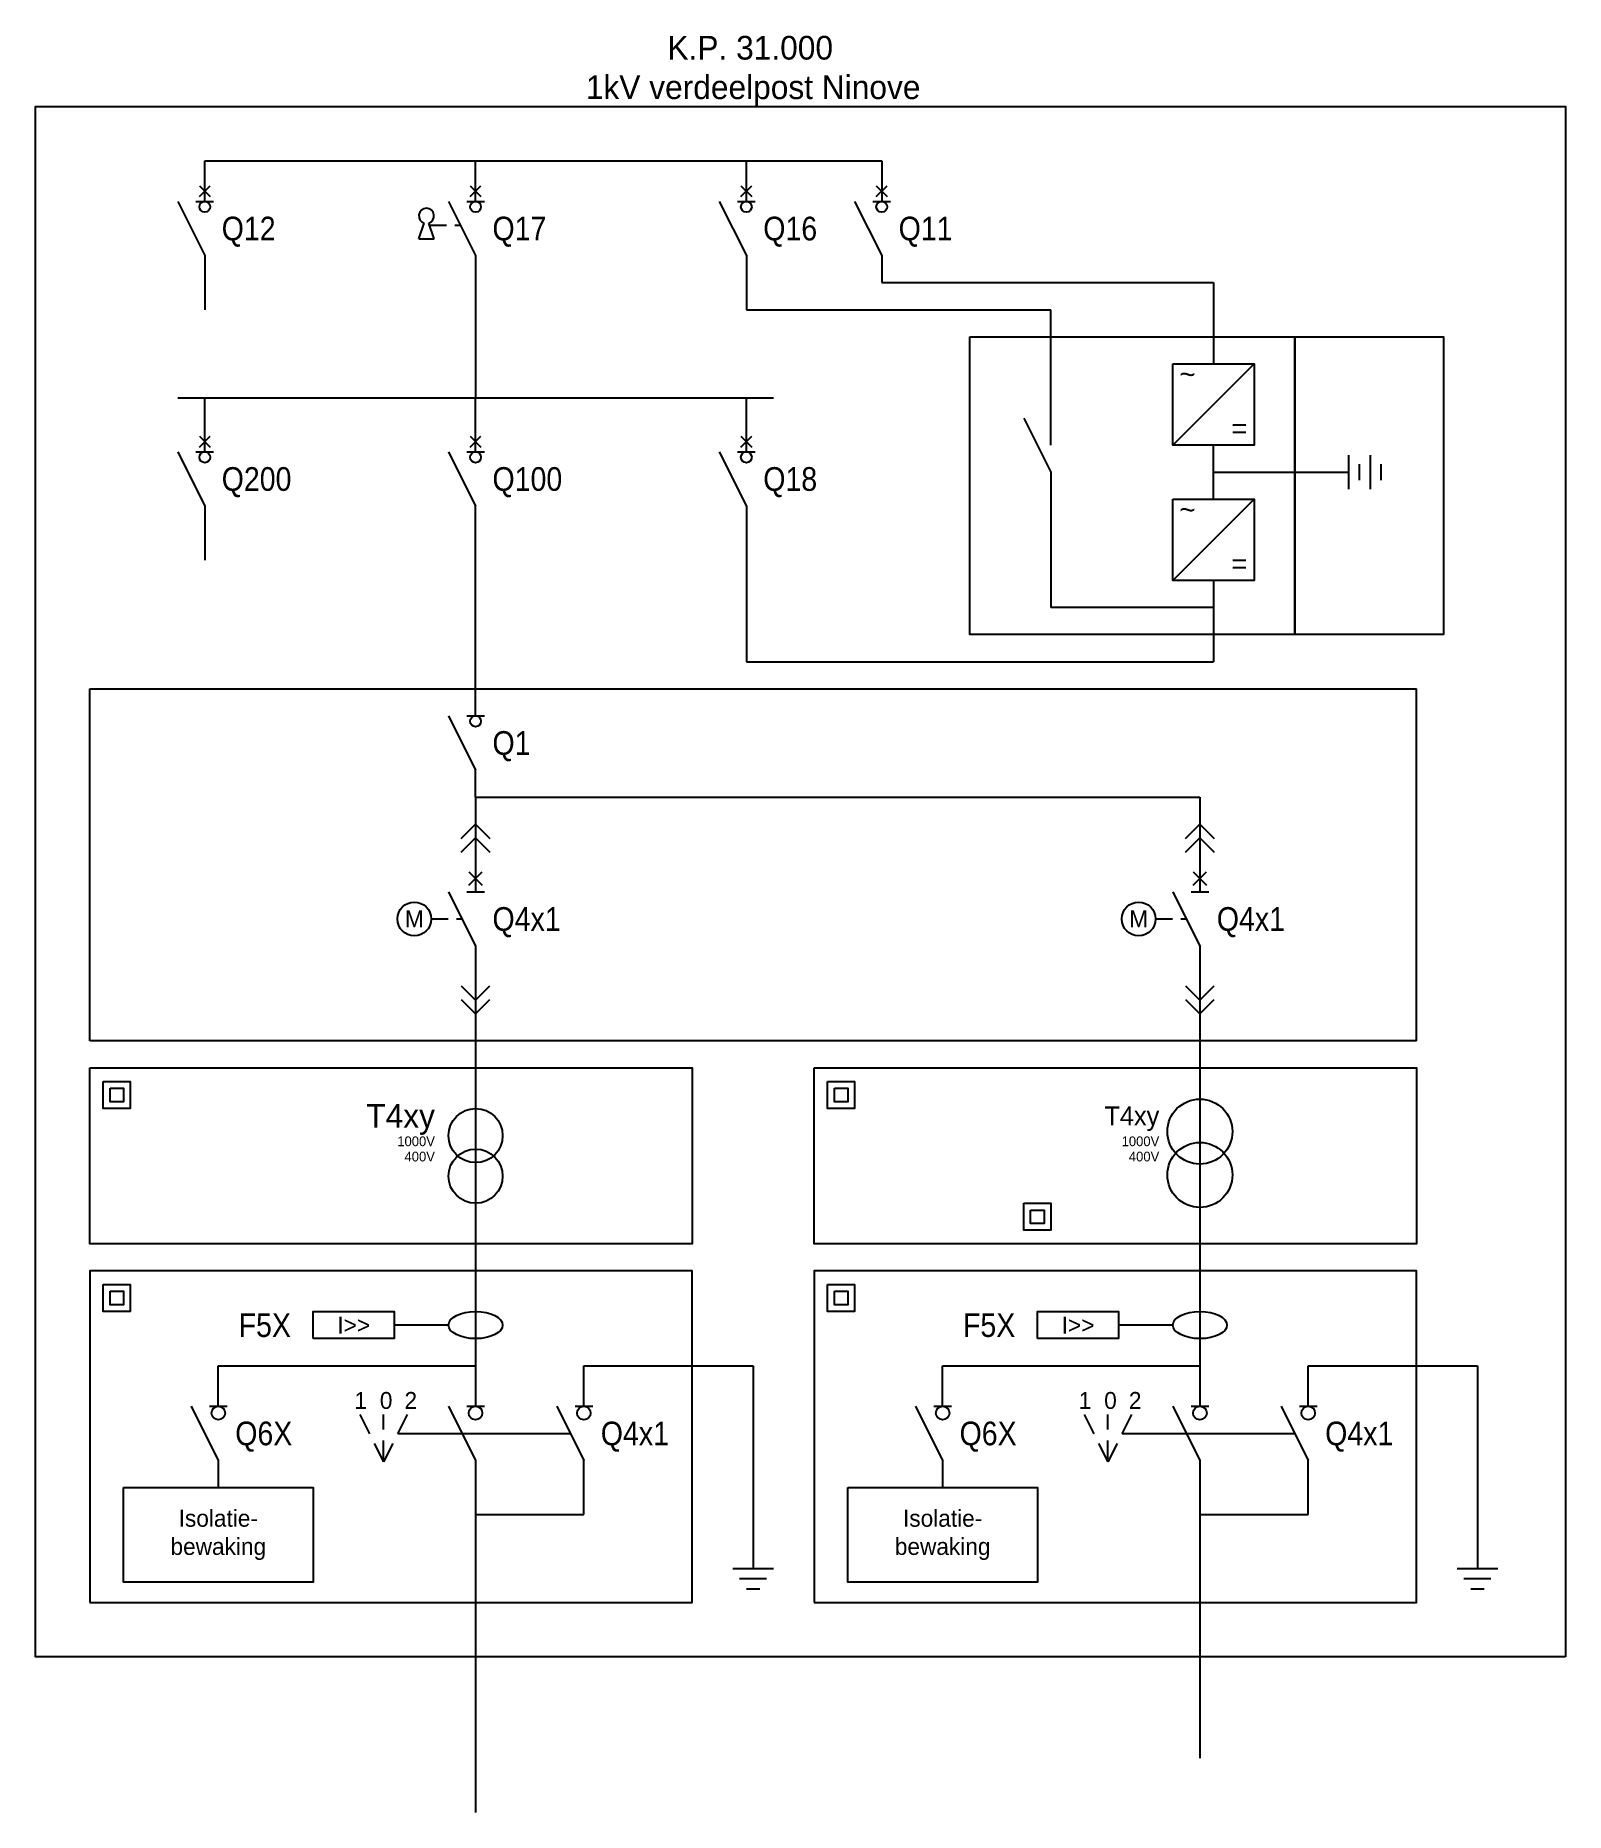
# Model space of a CAD drawing. Header units: millimetres. Extents: x -7152 to 5843, y -5056 to 10205.
# Drawn here: x 5617.5 to 5843.5, y -5055.7 to -4793.2 of the extents above; entities that cross this region are included whole.
import ezdxf
from ezdxf.enums import TextEntityAlignment as Align

# ---------------------------------------------------------------- set-up
doc = ezdxf.new("R2010")
doc.units = ezdxf.units.MM
doc.linetypes.add('HIDDEN2', pattern=[4.7625, 3.175, -1.5875])
doc.linetypes.add('HIDDENX2', pattern=[0.75, 0.5, -0.25])
doc.layers.add('18', color=1, linetype='Continuous')
doc.layers.add('35', color=2, linetype='Continuous')
doc.styles.add('ISOPLUS', font='isoplus')
doc.styles.get("Standard").update_dxf_attribs({"font": 'isoplus.shx'})

msp = doc.modelspace()

# ---------------------------------------------------------------- texts
at = {"color": 2}
for s, p in [('K.P. 31.000', (5723.074, -4794.994)), ('1kV verdeelpost Ninove', (5723.502, -4800.827))]:
    msp.add_text(s, height=3.5, dxfattribs=at).set_placement(p, align=Align.MIDDLE_CENTER)
at = {"color": 2, "style": 'ISOPLUS', "width": 0.9}
for s, p in [('Q12', (5644.998, -4821.703)), ('Q17', (5684.998, -4821.703)), ('Q16', (5724.998, -4821.703)), ('Q11', (5744.998, -4821.703)), ('Q200', (5644.998, -4858.703)), ('Q100', (5684.998, -4858.703)), ('Q18', (5724.998, -4858.703)), ('Q1', (5684.998, -4897.703)), ('Q4x1', (5684.998, -4923.703)), ('Q4x1', (5791.998, -4923.703)), ('F5X', (5647.498, -4983.703)), ('F5X', (5754.498, -4983.703)), ('Q6X', (5646.998, -4999.703)), ('Q4x1', (5700.998, -4999.703)), ('Q6X', (5753.998, -4999.703)), ('Q4x1', (5807.998, -4999.703))]:
    msp.add_text(s, height=3.5, dxfattribs=at).set_placement(p, align=Align.MIDDLE_LEFT)
at = {"color": 7, "style": 'ISOPLUS'}
for p in [(5786.498, -4844.695), (5786.498, -4864.695)]:
    msp.add_text('~', height=3, dxfattribs=at).set_placement(p)
for p in [(5796.498, -4852.695), (5796.498, -4872.695)]:
    msp.add_text('=', height=3, dxfattribs=at).set_placement(p, align=Align.RIGHT)
at = {"color": 2, "style": 'ISOPLUS'}
for height, p in [(3.5, (5676.498, -4952.794)), (2.8, (5783.498, -4952.794))]:
    msp.add_text('T4xy', height=height, dxfattribs=at).set_placement(p, align=Align.MIDDLE_RIGHT)
at = {"color": 1, "style": 'ISOPLUS'}
for s, p in [('1000V', (5676.498, -4956.545)), ('1000V', (5783.498, -4956.545)), ('400V', (5676.498, -4958.798)), ('400V', (5783.498, -4958.798))]:
    msp.add_text(s, height=1.44, dxfattribs=at).set_placement(p, align=Align.MIDDLE_RIGHT)
at = {"linetype": 'Continuous', "style": 'ISOPLUS'}
for s, p in [('1', (5664.594, -4996.08)), ('0', (5668.36, -4996.08)), ('2', (5672.006, -4996.08)), ('1', (5771.594, -4996.08)), ('0', (5775.36, -4996.08)), ('2', (5779.006, -4996.08))]:
    msp.add_text(s, height=2.5, dxfattribs=at).set_placement(p)
at = {"char_height": 2.5, "attachment_point": 5, "style": 'ISOPLUS'}
for s, width, insert in [('I>>', 12, (5664.498, -4983.695)), ('I>>', 12, (5771.498, -4983.695)), ('Isolatie-\\Pbewaking', 28, (5644.498, -5014.695)), ('Isolatie-\\Pbewaking', 28, (5751.498, -5014.695))]:
    msp.add_mtext_dynamic_manual_height_columns(s, width=width, gutter_width=12.5, heights=[0], dxfattribs=dict(at, insert=insert))
at = {"layer": '35', "color": 7, "linetype": 'Continuous'}
for p in [(5673.449, -4923.695), (5780.449, -4923.695)]:
    msp.add_text('M', height=2.5, dxfattribs=at).set_placement(p, align=Align.MIDDLE_CENTER)

# ---------------------------------------------------------------- blocks, each defined once
blk = doc.blocks.new('Aarding')
at = {"color": 0}
for p, q in [((3, 0), (-3, 0)), ((2, -1.5), (-2, -1.5)), ((1, -3), (-1, -3))]:
    blk.add_line(p, q, dxfattribs=at)
at = {"style": 'ISOPLUS'}
blk.add_attdef('NUML', text='', height=2.5, dxfattribs=at).set_placement((-4.5, -1.5), align=Align.MIDDLE_RIGHT)
blk.add_attdef('NUMR', text='', height=2.5, dxfattribs=at).set_placement((4.5, -1.5), align=Align.MIDDLE_LEFT)

# ---------------------------------------------------------------- linework, layer by layer
for p, q in [((5642.498, -4817.695), (5642.498, -4811.695)), ((5642.498, -4811.695), (5742.498, -4811.695)), ((5682.498, -4817.695), (5682.498, -4811.695)), ((5722.498, -4817.695), (5722.498, -4811.695)), ((5742.498, -4811.695), (5742.498, -4817.695)), ((5642.498, -4825.695), (5642.498, -4833.695)), ((5682.498, -4825.695), (5682.498, -4846.695)), ((5722.498, -4825.695), (5722.498, -4833.695)), ((5742.498, -4825.695), (5742.498, -4829.695)), ((5742.498, -4829.695), (5791.498, -4829.695)), ((5791.498, -4829.695), (5791.498, -4841.695)), ((5722.498, -4833.695), (5767.498, -4833.695)), ((5767.498, -4853.695), (5767.498, -4833.695)), ((5638.498, -4846.695), (5726.498, -4846.695)), ((5642.498, -4854.695), (5642.498, -4846.695)), ((5682.498, -4854.695), (5682.498, -4846.695)), ((5722.498, -4854.695), (5722.498, -4846.695)), ((5791.498, -4861.695), (5791.498, -4853.695)), ((5811.498, -4860.195), (5811.498, -4855.195)), ((5814.698, -4860.195), (5814.698, -4855.195)), ((5767.498, -4857.695), (5767.498, -4877.695)), ((5791.498, -4857.695), (5811.498, -4857.695)), ((5813.097, -4858.861), (5813.097, -4856.528)), ((5816.296, -4858.861), (5816.296, -4856.528)), ((5642.498, -4862.695), (5642.498, -4870.695)), ((5682.498, -4893.695), (5682.498, -4862.695)), ((5722.498, -4862.695), (5722.498, -4885.695)), ((5791.498, -4873.695), (5791.498, -4885.695)), ((5791.498, -4877.695), (5767.498, -4877.695)), ((5722.498, -4885.695), (5791.498, -4885.695)), ((5682.498, -4905.695), (5682.498, -4901.695)), ((5682.498, -4905.695), (5682.498, -4919.695)), ((5682.498, -4905.695), (5789.498, -4905.695)), ((5789.498, -4905.695), (5789.498, -4919.695)), ((5682.498, -4927.695), (5682.498, -4995.695)), ((5789.498, -4927.695), (5789.498, -4995.695)), ((5678.498, -4983.695), (5670.498, -4983.695)), ((5785.498, -4983.695), (5777.498, -4983.695)), ((5644.498, -4995.695), (5644.498, -4989.695)), ((5644.498, -4989.695), (5682.498, -4989.695)), ((5698.498, -4995.695), (5698.498, -4989.695)), ((5698.498, -4989.695), (5723.498, -4989.695)), ((5698.498, -4989.695), (5714.498, -4989.695)), ((5723.498, -4989.695), (5723.498, -5019.695)), ((5751.498, -4995.695), (5751.498, -4989.695)), ((5751.498, -4989.695), (5789.498, -4989.695)), ((5805.498, -4995.695), (5805.498, -4989.695)), ((5805.498, -4989.695), (5830.498, -4989.695)), ((5830.498, -4989.695), (5830.498, -5019.695)), ((5671.005, -4999.695), (5696.498, -4999.695)), ((5778.005, -4999.695), (5803.498, -4999.695)), ((5644.498, -5003.695), (5644.498, -5007.695)), ((5682.498, -5003.695), (5682.498, -5047.695)), ((5698.498, -5011.695), (5698.498, -5003.695)), ((5751.498, -5003.695), (5751.498, -5007.695)), ((5789.498, -5003.695), (5789.498, -5047.695)), ((5805.498, -5011.695), (5805.498, -5003.695)), ((5682.498, -5011.695), (5698.498, -5011.695)), ((5789.498, -5011.695), (5805.498, -5011.695))]:
    msp.add_line(p, q)
at = {"color": 2, "linetype": 'Continuous'}
for p, q in [((5641.698, -4816.995), (5643.298, -4815.395)), ((5641.698, -4815.395), (5643.298, -4816.995)), ((5681.698, -4816.995), (5683.298, -4815.395)), ((5681.698, -4815.395), (5683.298, -4816.995)), ((5721.698, -4816.995), (5723.298, -4815.395)), ((5721.698, -4815.395), (5723.298, -4816.995)), ((5741.698, -4816.995), (5743.298, -4815.395)), ((5741.698, -4815.395), (5743.298, -4816.995)), ((5641.698, -4853.995), (5643.298, -4852.395)), ((5641.698, -4852.395), (5643.298, -4853.995)), ((5681.698, -4853.995), (5683.298, -4852.395)), ((5681.698, -4852.395), (5683.298, -4853.995)), ((5721.698, -4853.995), (5723.298, -4852.395)), ((5721.698, -4852.395), (5723.298, -4853.995)), ((5681.523, -4918.695), (5683.473, -4916.745)), ((5681.523, -4916.745), (5683.473, -4918.695)), ((5788.523, -4918.695), (5790.473, -4916.745)), ((5788.523, -4916.745), (5790.473, -4918.695))]:
    msp.add_line(p, q, dxfattribs=at)
at = {"linetype": 'Continuous'}
for p, q in [((5638.498, -4817.695), (5642.498, -4825.695)), ((5678.498, -4817.695), (5682.498, -4825.695)), ((5718.498, -4817.695), (5722.498, -4825.695)), ((5738.498, -4817.695), (5742.498, -4825.695)), ((5763.498, -4849.695), (5767.498, -4857.695)), ((5638.498, -4854.695), (5642.498, -4862.695)), ((5678.498, -4854.695), (5682.498, -4862.695)), ((5718.498, -4854.695), (5722.498, -4862.695)), ((5678.498, -4893.695), (5682.498, -4901.695)), ((5678.498, -4919.695), (5682.498, -4927.695)), ((5785.498, -4919.695), (5789.498, -4927.695)), ((5640.498, -4995.695), (5644.498, -5003.695)), ((5678.498, -4995.695), (5682.498, -5003.695)), ((5694.498, -4995.695), (5698.498, -5003.695)), ((5747.498, -4995.695), (5751.498, -5003.695)), ((5785.498, -4995.695), (5789.498, -5003.695)), ((5801.498, -4995.695), (5805.498, -5003.695))]:
    msp.add_line(p, q, dxfattribs=at)
at = {"color": 2, "linetype": 'Continuous', "lineweight": -2}
for p, q in [((5641.198, -4817.695), (5643.798, -4817.695)), ((5681.198, -4817.695), (5683.798, -4817.695)), ((5721.198, -4817.695), (5723.798, -4817.695)), ((5741.198, -4817.695), (5743.798, -4817.695)), ((5641.198, -4854.695), (5643.798, -4854.695)), ((5681.198, -4854.695), (5683.798, -4854.695)), ((5721.198, -4854.695), (5723.798, -4854.695)), ((5681.198, -4893.695), (5683.798, -4893.695)), ((5681.198, -4919.695), (5683.798, -4919.695)), ((5788.198, -4919.695), (5790.798, -4919.695)), ((5643.198, -4995.695), (5645.798, -4995.695)), ((5681.198, -4995.695), (5683.798, -4995.695)), ((5697.198, -4995.695), (5699.798, -4995.695)), ((5750.198, -4995.695), (5752.798, -4995.695)), ((5788.198, -4995.695), (5790.798, -4995.695)), ((5804.198, -4995.695), (5806.798, -4995.695))]:
    msp.add_line(p, q, dxfattribs=at)
at = {"color": 7}
for p, q in [((5785.498, -4853.695), (5797.498, -4841.695)), ((5785.498, -4873.695), (5797.498, -4861.695))]:
    msp.add_line(p, q, dxfattribs=at)
at = {"linetype": 'HIDDEN2'}
for p, q in [((5665.4, -4996.907), (5668.9, -5003.907)), ((5672.4, -4996.907), (5668.9, -5003.907)), ((5668.9, -5003.907), (5668.9, -4996.907)), ((5772.4, -4996.907), (5775.9, -5003.907)), ((5779.4, -4996.907), (5775.9, -5003.907)), ((5775.9, -5003.907), (5775.9, -4996.907))]:
    msp.add_line(p, q, dxfattribs=at)
at = {"color": 4}
msp.add_line((5682.498, -5047.695), (5682.498, -5055.695), dxfattribs=at)
at = {"color": 0}
for points in [[(5785.498, -4841.695), (5797.498, -4841.695), (5797.498, -4853.695), (5785.498, -4853.695), (5785.498, -4841.695)], [(5785.498, -4861.695), (5797.498, -4861.695), (5797.498, -4873.695), (5785.498, -4873.695), (5785.498, -4861.695)]]:
    msp.add_lwpolyline(points, dxfattribs=at)
at = {"color": 1, "linetype": 'Continuous'}
for points in [[(5680.377, -4911.816), (5682.498, -4909.695), (5684.62, -4911.816)], [(5787.377, -4911.816), (5789.498, -4909.695), (5791.62, -4911.816)], [(5680.377, -4913.816), (5682.498, -4911.695), (5684.62, -4913.816)], [(5787.377, -4913.816), (5789.498, -4911.695), (5791.62, -4913.816)], [(5680.377, -4933.573), (5682.498, -4935.695), (5684.62, -4933.573)], [(5787.377, -4933.573), (5789.498, -4935.695), (5791.62, -4933.573)], [(5680.377, -4935.573), (5682.498, -4937.695), (5684.62, -4935.573)], [(5787.377, -4935.573), (5789.498, -4937.695), (5791.62, -4935.573)]]:
    msp.add_lwpolyline(points, dxfattribs=at)
for points in [[(5627.498, -4947.695), (5631.498, -4947.695), (5631.498, -4951.695), (5627.498, -4951.695)], [(5734.498, -4947.695), (5738.498, -4947.695), (5738.498, -4951.695), (5734.498, -4951.695)], [(5628.498, -4948.695), (5630.498, -4948.695), (5630.498, -4950.695), (5628.498, -4950.695)], [(5735.498, -4948.695), (5737.498, -4948.695), (5737.498, -4950.695), (5735.498, -4950.695)], [(5763.498, -4965.695), (5767.498, -4965.695), (5767.498, -4969.695), (5763.498, -4969.695)], [(5764.498, -4966.695), (5766.498, -4966.695), (5766.498, -4968.695), (5764.498, -4968.695)], [(5627.498, -4977.695), (5631.498, -4977.695), (5631.498, -4981.695), (5627.498, -4981.695)], [(5628.498, -4978.695), (5630.498, -4978.695), (5630.498, -4980.695), (5628.498, -4980.695)], [(5734.498, -4977.695), (5738.498, -4977.695), (5738.498, -4981.695), (5734.498, -4981.695)], [(5735.498, -4978.695), (5737.498, -4978.695), (5737.498, -4980.695), (5735.498, -4980.695)], [(5658.498, -4985.695), (5658.498, -4981.695), (5670.498, -4981.695), (5670.498, -4985.695)], [(5765.498, -4985.695), (5765.498, -4981.695), (5777.498, -4981.695), (5777.498, -4985.695)], [(5630.498, -5007.695), (5658.498, -5007.695), (5658.498, -5021.695), (5630.498, -5021.695)], [(5737.498, -5007.695), (5765.498, -5007.695), (5765.498, -5021.695), (5737.498, -5021.695)]]:
    msp.add_lwpolyline(points, close=True)
at = {"color": 2, "linetype": 'Continuous', "lineweight": -2}
for centre, radius in [((5642.498, -4818.495), 0.8), ((5682.498, -4818.495), 0.8), ((5722.498, -4818.495), 0.8), ((5742.498, -4818.495), 0.8), ((5642.498, -4855.495), 0.8), ((5682.498, -4855.495), 0.8), ((5722.498, -4855.495), 0.8), ((5682.498, -4894.495), 0.8), ((5644.498, -4996.695), 1), ((5682.498, -4996.695), 1), ((5698.498, -4996.695), 1), ((5751.498, -4996.695), 1), ((5789.498, -4996.695), 1), ((5805.498, -4996.695), 1)]:
    msp.add_circle(centre, radius, dxfattribs=at)
for centre, radius in [((5789.498, -4955.116), 4.8), ((5682.498, -4955.695), 4), ((5682.498, -4961.695), 4), ((5789.498, -4961.516), 4.8)]:
    msp.add_circle(centre, radius)
at = {"linetype": 'Continuous'}
for centre in [(5682.498, -4983.695), (5789.498, -4983.695)]:
    msp.add_ellipse(centre, major_axis=(4, 0), ratio=0.5, dxfattribs=at)
at = {"layer": '18'}
for p, q in [((5674.122, -4823.211), (5674.891, -4820.903)), ((5676.372, -4823.211), (5675.602, -4820.903)), ((5674.122, -4823.211), (5676.372, -4823.211))]:
    msp.add_line(p, q, dxfattribs=at)
at = {"layer": '18', "ltscale": 10}
for p, q in [((5625.498, -4941.695), (5625.498, -4889.695)), ((5625.498, -4889.695), (5821.498, -4889.695)), ((5821.498, -4941.695), (5821.498, -4889.695)), ((5821.498, -4941.695), (5625.498, -4941.695))]:
    msp.add_line(p, q, dxfattribs=at)
for points in [[(5843.498, -5032.695), (5617.498, -5032.695), (5617.498, -4803.695), (5843.498, -4803.695)], [(5625.498, -4945.695), (5714.498, -4945.695), (5714.498, -4971.695), (5625.498, -4971.695)], [(5732.498, -4945.695), (5821.498, -4945.695), (5821.498, -4971.695), (5732.498, -4971.695)], [(5625.498, -5024.695), (5714.498, -5024.695), (5714.498, -4975.695), (5625.498, -4975.695)], [(5732.498, -5024.695), (5821.498, -5024.695), (5821.498, -4975.695), (5732.498, -4975.695)]]:
    msp.add_lwpolyline(points, close=True, dxfattribs=at)
at = {"layer": '18', "ltscale": 0.3}
for points in [[(5755.498, -4837.695), (5803.498, -4837.695), (5803.498, -4881.695), (5755.498, -4881.695)], [(5803.498, -4837.695), (5825.498, -4837.695), (5825.498, -4881.695), (5803.498, -4881.695)]]:
    msp.add_lwpolyline(points, close=True, dxfattribs=at)
at = {"layer": '18'}
msp.add_arc((5675.247, -4819.836), 1.125, 288.43495, 251.56505, dxfattribs=at)
at = {"layer": '35', "linetype": 'HIDDENX2', "ltscale": 5}
for p, q in [((5675.7, -4821.195), (5680.249, -4821.195)), ((5675.949, -4923.695), (5680.498, -4923.695)), ((5782.949, -4923.695), (5787.498, -4923.695))]:
    msp.add_line(p, q, dxfattribs=at)
at = {"layer": '35', "color": 2, "linetype": 'Continuous'}
for centre in [(5673.449, -4923.695), (5780.449, -4923.695)]:
    msp.add_circle(centre, 2.5, dxfattribs=at)

# ---------------------------------------------------------------- block references
at = {"color": 2}
for p in [(5723.498, -5019.695), (5830.498, -5019.695)]:
    msp.add_blockref('Aarding', p, dxfattribs=at)

msp.set_redraw_order([(e.dxf.handle, doc.entitydb.next_handle()) for e in msp.query("TEXT MTEXT ATTDEF DIMENSION ARC_DIMENSION")])  # texts and dimensions are drawn at this point

doc.saveas('drawing.dxf')
